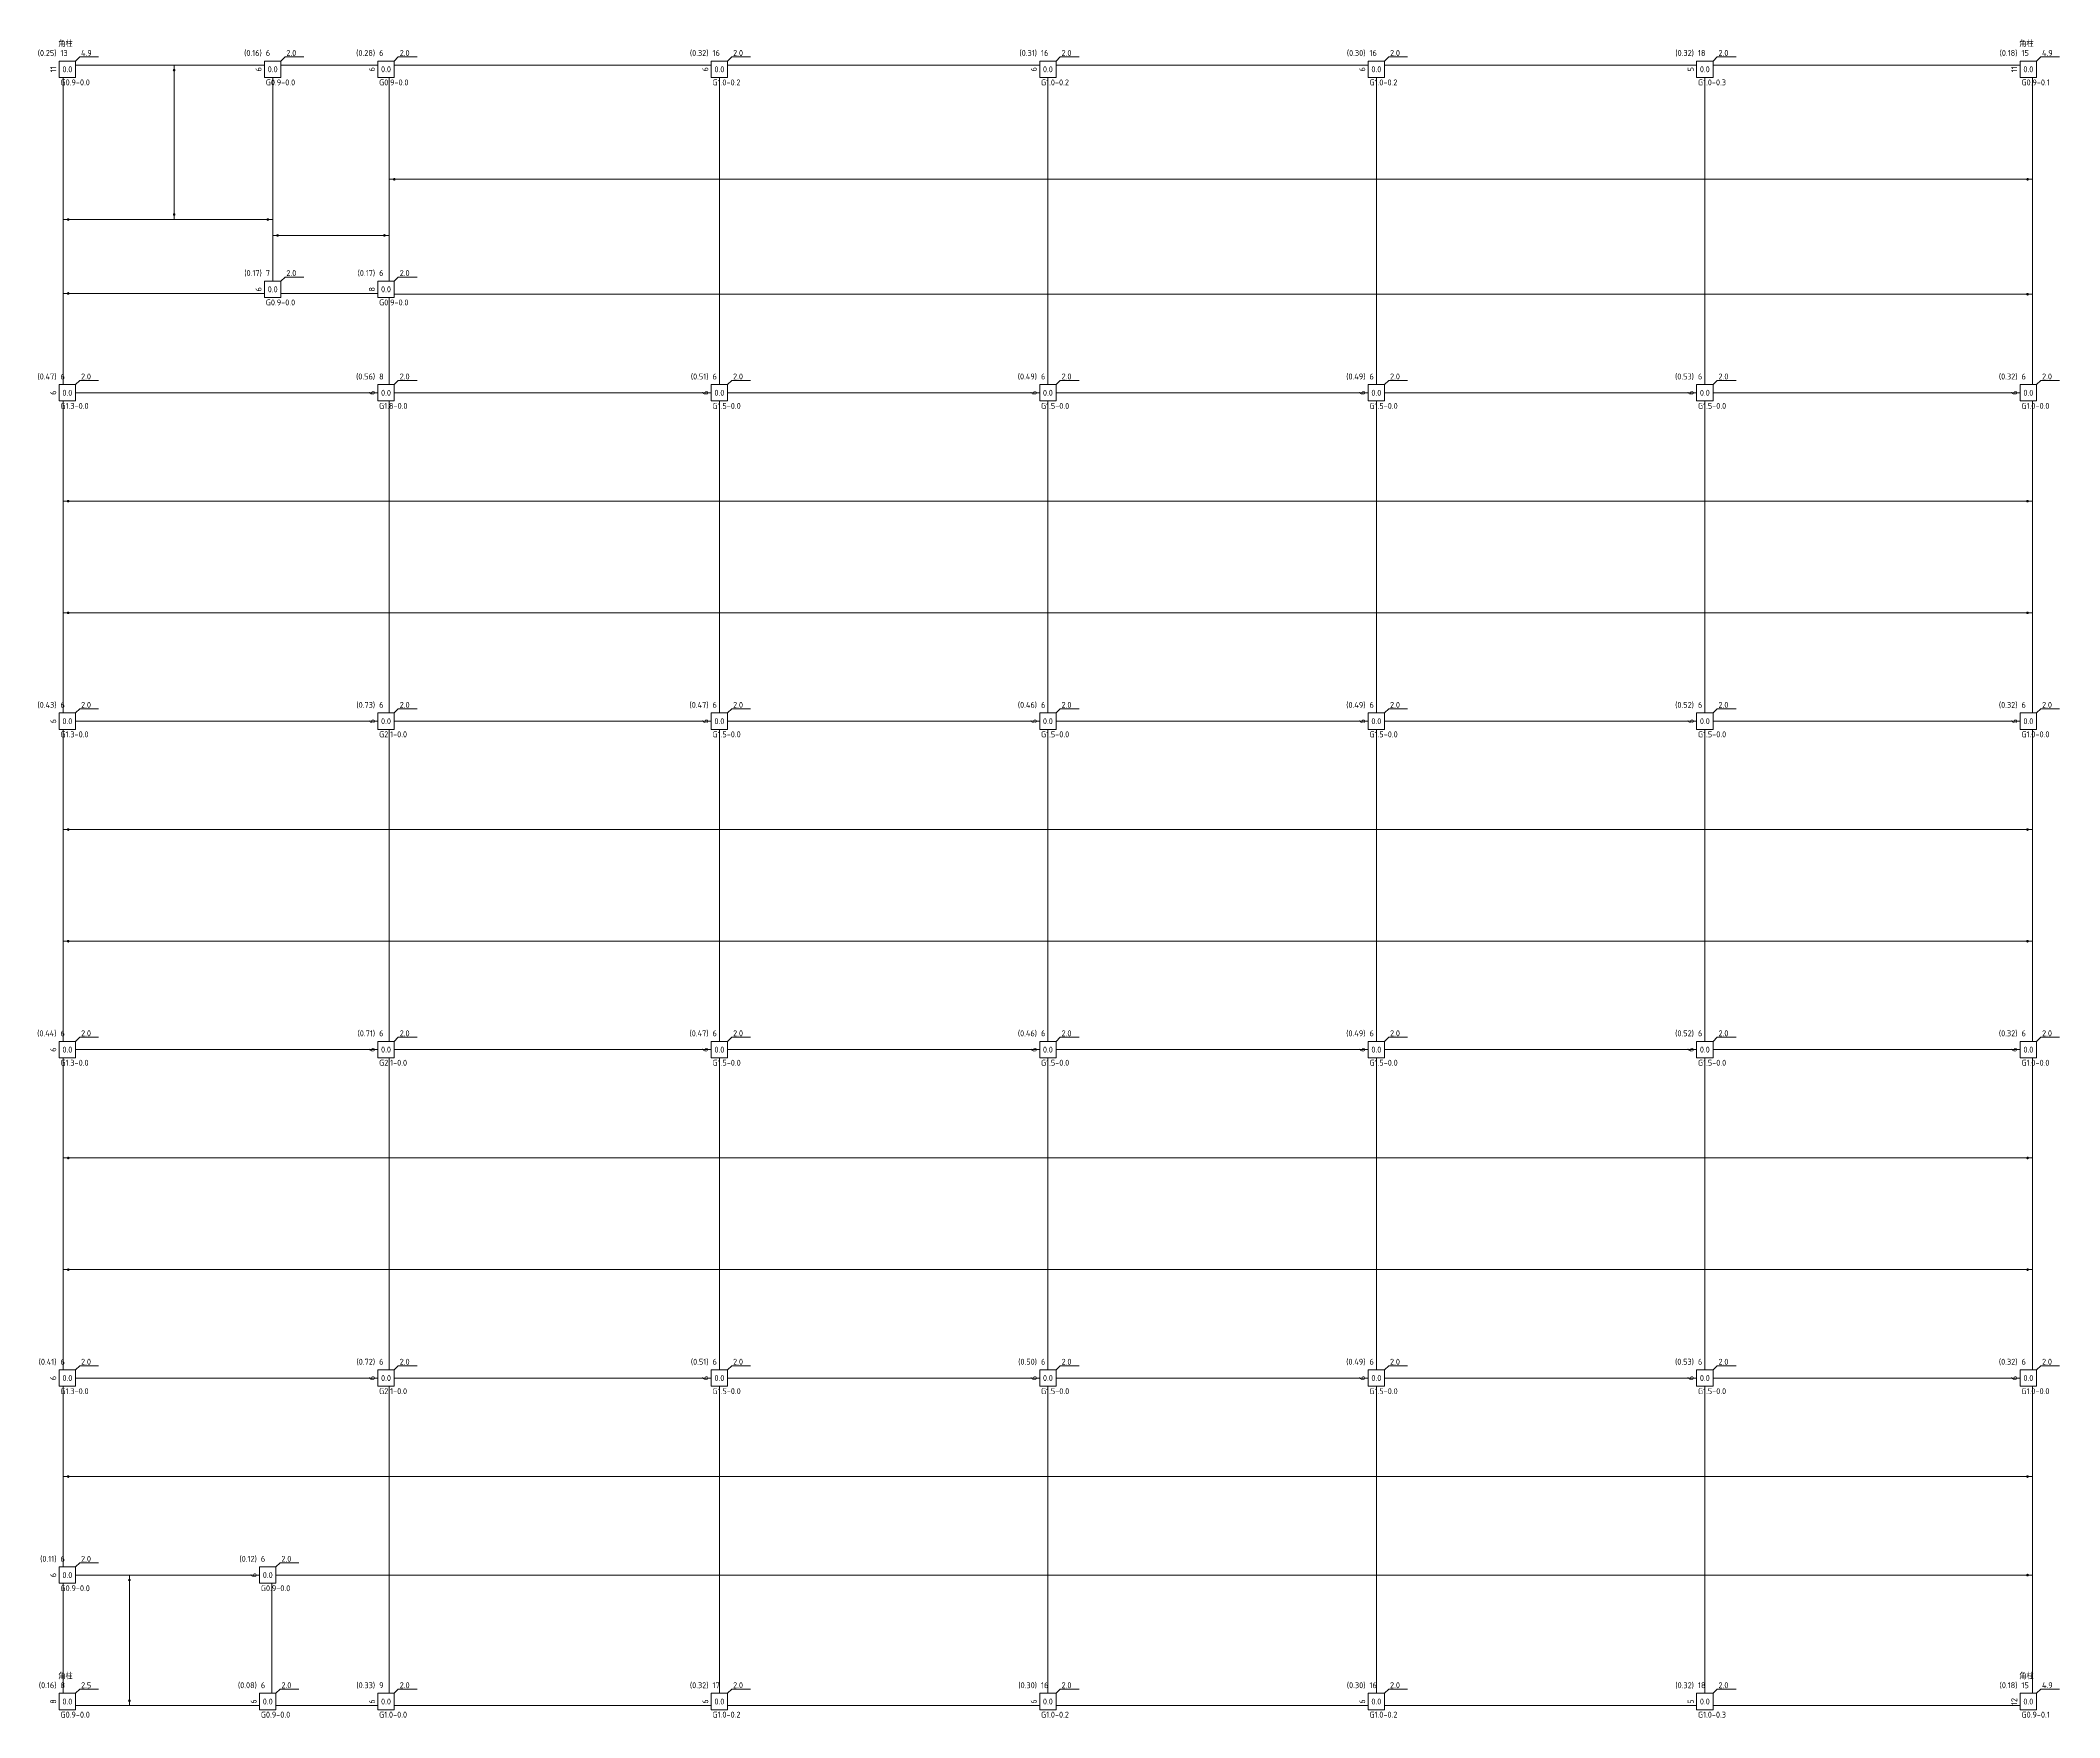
# Model space of a CAD drawing. Extents: x -2331248 to -1198620, y -977263 to -545844.
# Drawn here: x -1689274 to -1627801, y -600012 to -548942 of the extents above; entities that cross this region are included whole.
import ezdxf
from ezdxf.enums import TextEntityAlignment as Align

# ---------------------------------------------------------------- set-up
doc = ezdxf.new("R2010")
doc.units = 0
doc.header["$LTSCALE"] = 1000
doc.header["$MEASUREMENT"] = 0
doc.layers.get('0').update_dxf_attribs({"linetype": 'CONTINUOUS'})
for name, color, linetype, lineweight in [('15100', 4, 'CONTINUOUS', 18), ('15101', 52, 'CONTINUOUS', 18), ('15221', 2, 'CONTINUOUS', 18)]:
    doc.layers.add(name, color=color, linetype=linetype, lineweight=lineweight)
doc.styles.add('PkpmHz', font='Pkpmeng', dxfattribs={"width": 0.7, "bigfont": 'hztxt'})

# ---------------------------------------------------------------- blocks, each defined once
blk = doc.blocks.new('A$C60AA3F40')
at = {"layer": '15100', "ltscale": 1000}
for p, q in [((850, 45615), (850, 49940)), ((1225, 50314), (4225, 50315)), ((4225, 50315), (6975, 50314)), ((7225, 45615), (7225, 49940)), ((7475, 50314), (10425, 50314)), ((10775, 46840), (10774, 49940)), ((10925, 50314), (20575, 50314)), ((20825, 46840), (20825, 49940)), ((21075, 50314), (30575, 50314)), ((30825, 46840), (30825, 49940)), ((31075, 50314), (40575, 50314)), ((40825, 46840), (40825, 49940)), ((41075, 50314), (50575, 50314)), ((50825, 46840), (50825, 49940)), ((51075, 50314), (60425, 50314)), ((60800, 46840), (60799, 49940)), ((10775, 45130), (10775, 46840)), ((20825, 43340), (20825, 46840)), ((30825, 43340), (30825, 46840)), ((40825, 43340), (40825, 46840)), ((50825, 43340), (50825, 46840)), ((60800, 43340), (60800, 46840)), ((850, 43365), (850, 45615)), ((7225, 45130), (7225, 45615)), ((7225, 43740), (7225, 45130)), ((10774, 43740), (10775, 45130)), ((850, 40590), (850, 43365)), ((7475, 43365), (10425, 43365)), ((10774, 40590), (10774, 43240)), ((20825, 40590), (20825, 43340)), ((30825, 40590), (30825, 43340)), ((40825, 40590), (40825, 43340)), ((50825, 40590), (50825, 43340)), ((60799, 40590), (60800, 43340)), ((850, 37040), (850, 40090)), ((1225, 40340), (10425, 40340)), ((10775, 37040), (10774, 40090)), ((10925, 40340), (20575, 40340)), ((20825, 37040), (20825, 40090)), ((21075, 40340), (30575, 40340)), ((30825, 37040), (30825, 40090)), ((31075, 40340), (40575, 40340)), ((40825, 37040), (40825, 40090)), ((41075, 40340), (50575, 40340)), ((50825, 37040), (50825, 40090)), ((51075, 40340), (60425, 40340)), ((60800, 37040), (60799, 40090)), ((850, 33640), (850, 37040)), ((10775, 33640), (10775, 37040)), ((20825, 33640), (20825, 37040)), ((30825, 33640), (30825, 37040)), ((40825, 33640), (40825, 37040)), ((50825, 33640), (50825, 37040)), ((60800, 33640), (60800, 37040)), ((850, 30590), (850, 33640)), ((10774, 30590), (10775, 33640)), ((20825, 30590), (20825, 33640)), ((30825, 30590), (30825, 33640)), ((40825, 30590), (40825, 33640)), ((50825, 30590), (50825, 33640)), ((60799, 30590), (60800, 33640)), ((1225, 30340), (10425, 30340)), ((10925, 30340), (20575, 30340)), ((21075, 30340), (30575, 30340)), ((31075, 30340), (40575, 30340)), ((41075, 30340), (50575, 30340)), ((51075, 30340), (60425, 30340)), ((850, 27040), (850, 30090)), ((10775, 27040), (10774, 30090)), ((20825, 27040), (20825, 30090)), ((30825, 27040), (30825, 30090)), ((40825, 27040), (40825, 30090)), ((50825, 27040), (50825, 30090)), ((60800, 27040), (60799, 30090)), ((850, 23640), (850, 27040)), ((10775, 23640), (10775, 27040)), ((20825, 23640), (20825, 27040)), ((30825, 23640), (30825, 27040)), ((40825, 23640), (40825, 27040)), ((50825, 23640), (50825, 27040)), ((60800, 23640), (60800, 27040)), ((850, 20590), (850, 23640)), ((10774, 20590), (10775, 23640)), ((20825, 20590), (20825, 23640)), ((30825, 20590), (30825, 23640)), ((40825, 20590), (40825, 23640)), ((50825, 20590), (50825, 23640)), ((60799, 20590), (60800, 23640)), ((1225, 20340), (10425, 20340)), ((10925, 20340), (20575, 20340)), ((21075, 20340), (30575, 20340)), ((31075, 20340), (40575, 20340)), ((41075, 20340), (50575, 20340)), ((51075, 20340), (60425, 20340)), ((850, 17040), (850, 20090)), ((10775, 17040), (10774, 20090)), ((20825, 17040), (20825, 20090)), ((30825, 17040), (30825, 20090)), ((40825, 17040), (40825, 20090)), ((50825, 17040), (50825, 20090)), ((60800, 17040), (60799, 20090)), ((850, 13640), (850, 17040)), ((10775, 13640), (10775, 17040)), ((20825, 13640), (20825, 17040)), ((30825, 13640), (30825, 17040)), ((40825, 13640), (40825, 17040)), ((50825, 13640), (50825, 17040)), ((60800, 13640), (60800, 17040)), ((850, 10590), (850, 13640)), ((10774, 10590), (10775, 13640)), ((20825, 10590), (20825, 13640)), ((30825, 10590), (30825, 13640)), ((40825, 10590), (40825, 13640)), ((50825, 10590), (50825, 13640)), ((60799, 10590), (60800, 13640)), ((850, 7340), (850, 10090)), ((1225, 10340), (10425, 10340)), ((10775, 7340), (10774, 10090)), ((10925, 10340), (20575, 10340)), ((20825, 7340), (20825, 10090)), ((21075, 10340), (30575, 10340)), ((30825, 7340), (30825, 10090)), ((31075, 10340), (40575, 10340)), ((40825, 7340), (40825, 10090)), ((41075, 10340), (50575, 10340)), ((50825, 7340), (50825, 10090)), ((51075, 10340), (60425, 10340)), ((60800, 7340), (60799, 10090)), ((850, 4590), (850, 7340)), ((10775, 4340), (10775, 7340)), ((20825, 4340), (20825, 7340)), ((30825, 4340), (30825, 7340)), ((40825, 4340), (40825, 7340)), ((50825, 4340), (50825, 7340)), ((60800, 4340), (60800, 7340)), ((1225, 4340), (2865, 4340)), ((2865, 4340), (6825, 4340)), ((10774, 740), (10775, 4340)), ((20825, 740), (20825, 4340)), ((30825, 740), (30825, 4340)), ((40825, 740), (40825, 4340)), ((50825, 740), (50825, 4340)), ((60799, 740), (60800, 4340)), ((850, 740), (850, 4090)), ((7200, 740), (7200, 4090)), ((1225, 365), (2865, 365)), ((2865, 365), (6825, 365)), ((7325, 365), (10425, 365)), ((10925, 365), (20575, 365)), ((21075, 365), (30575, 365)), ((31075, 365), (40575, 365)), ((41075, 365), (50575, 365)), ((51075, 365), (60425, 365))]:
    blk.add_line(p, q, dxfattribs=at)
at = {"layer": '15100', "color": 4, "ltscale": 1000}
for p, q in [((4225, 45615), (4225, 50315)), ((10775, 46840), (20825, 46840)), ((20825, 46840), (30825, 46840)), ((30825, 46840), (40825, 46840)), ((40825, 46840), (50825, 46840)), ((50825, 46840), (60800, 46840)), ((850, 45615), (4225, 45615)), ((4225, 45615), (7225, 45615)), ((7225, 45130), (10775, 45130)), ((850, 43365), (6975, 43365)), ((10925, 43340), (20825, 43340)), ((20825, 43340), (30825, 43340)), ((30825, 43340), (40825, 43340)), ((40825, 43340), (50825, 43340)), ((50825, 43340), (60800, 43340)), ((850, 37040), (10775, 37040)), ((10775, 37040), (20825, 37040)), ((20825, 37040), (30825, 37040)), ((30825, 37040), (40825, 37040)), ((40825, 37040), (50825, 37040)), ((50825, 37040), (60800, 37040)), ((850, 33640), (10775, 33640)), ((10775, 33640), (20825, 33640)), ((20825, 33640), (30825, 33640)), ((30825, 33640), (40825, 33640)), ((40825, 33640), (50825, 33640)), ((50825, 33640), (60800, 33640)), ((850, 27040), (10775, 27040)), ((10775, 27040), (20825, 27040)), ((20825, 27040), (30825, 27040)), ((30825, 27040), (40825, 27040)), ((40825, 27040), (50825, 27040)), ((50825, 27040), (60800, 27040)), ((850, 23640), (10775, 23640)), ((10775, 23640), (20825, 23640)), ((20825, 23640), (30825, 23640)), ((30825, 23640), (40825, 23640)), ((40825, 23640), (50825, 23640)), ((50825, 23640), (60800, 23640)), ((850, 17040), (10775, 17040)), ((10775, 17040), (20825, 17040)), ((20825, 17040), (30825, 17040)), ((30825, 17040), (40825, 17040)), ((40825, 17040), (50825, 17040)), ((50825, 17040), (60800, 17040)), ((850, 13640), (10775, 13640)), ((10775, 13640), (20825, 13640)), ((20825, 13640), (30825, 13640)), ((30825, 13640), (40825, 13640)), ((40825, 13640), (50825, 13640)), ((50825, 13640), (60800, 13640)), ((850, 7340), (10775, 7340)), ((10775, 7340), (20825, 7340)), ((20825, 7340), (30825, 7340)), ((30825, 7340), (40825, 7340)), ((40825, 7340), (50825, 7340)), ((50825, 7340), (60800, 7340)), ((2865, 365), (2865, 4340)), ((7325, 4340), (10775, 4340)), ((10775, 4340), (20825, 4340)), ((20825, 4340), (30825, 4340)), ((30825, 4340), (40825, 4340)), ((40825, 4340), (50825, 4340)), ((50825, 4340), (60800, 4340))]:
    blk.add_line(p, q, dxfattribs=at)
at = {"layer": '15100', "color": 1, "ltscale": 1000}
for points in [[(4245, 50165, 40, 40, 1), (4205, 50165, 40, 40, 1)], [(10945, 46840, 40, 40, 1), (10905, 46840, 40, 40, 1)], [(60670, 46840, 40, 40, 1), (60630, 46840, 40, 40, 1)], [(1020, 45615, 40, 40, 1), (980, 45615, 40, 40, 1)], [(4245, 45765, 40, 40, 1), (4205, 45765, 40, 40, 1)], [(7095, 45615, 40, 40, 1), (7055, 45615, 40, 40, 1)], [(7395, 45130, 40, 40, 1), (7355, 45130, 40, 40, 1)], [(10645, 45130, 40, 40, 1), (10605, 45130, 40, 40, 1)], [(1020, 43365, 40, 40, 1), (980, 43365, 40, 40, 1)], [(60670, 43340, 40, 40, 1), (60630, 43340, 40, 40, 1)], [(1020, 37040, 40, 40, 1), (980, 37040, 40, 40, 1)], [(60670, 37040, 40, 40, 1), (60630, 37040, 40, 40, 1)], [(1020, 33640, 40, 40, 1), (980, 33640, 40, 40, 1)], [(60670, 33640, 40, 40, 1), (60630, 33640, 40, 40, 1)], [(1020, 27040, 40, 40, 1), (980, 27040, 40, 40, 1)], [(60670, 27040, 40, 40, 1), (60630, 27040, 40, 40, 1)], [(1020, 23640, 40, 40, 1), (980, 23640, 40, 40, 1)], [(60670, 23640, 40, 40, 1), (60630, 23640, 40, 40, 1)], [(1020, 17040, 40, 40, 1), (980, 17040, 40, 40, 1)], [(60670, 17040, 40, 40, 1), (60630, 17040, 40, 40, 1)], [(1020, 13640, 40, 40, 1), (980, 13640, 40, 40, 1)], [(60670, 13640, 40, 40, 1), (60630, 13640, 40, 40, 1)], [(1020, 7340, 40, 40, 1), (980, 7340, 40, 40, 1)], [(60670, 7340, 40, 40, 1), (60630, 7340, 40, 40, 1)], [(60670, 4340, 40, 40, 1), (60630, 4340, 40, 40, 1)], [(2885, 4190, 40, 40, 1), (2845, 4190, 40, 40, 1)], [(2885, 515, 40, 40, 1), (2845, 515, 40, 40, 1)]]:
    blk.add_lwpolyline(points, format="xyseb", close=True, dxfattribs=at)
at = {"layer": '15101', "linetype": 'Continuous'}
for points in [[(725, 49940), (1225, 49940), (1225, 50440), (725, 50440)], [(6975, 49940), (7475, 49940), (7475, 50440), (6975, 50440)], [(10425, 49940), (10925, 49940), (10925, 50440), (10425, 50440)], [(20575, 49940), (21075, 49940), (21075, 50440), (20575, 50440)], [(30575, 49940), (31075, 49940), (31075, 50440), (30575, 50440)], [(40575, 49940), (41075, 49940), (41075, 50440), (40575, 50440)], [(50575, 49940), (51075, 49940), (51075, 50440), (50575, 50440)], [(60424, 49940), (60924, 49940), (60924, 50440), (60424, 50440)], [(6975, 43240), (7475, 43240), (7475, 43740), (6975, 43740)], [(10425, 43240), (10925, 43240), (10925, 43740), (10425, 43740)], [(725, 40090), (1225, 40090), (1225, 40590), (725, 40590)], [(10425, 40090), (10925, 40090), (10925, 40590), (10425, 40590)], [(20575, 40090), (21075, 40090), (21075, 40590), (20575, 40590)], [(30575, 40090), (31075, 40090), (31075, 40590), (30575, 40590)], [(40575, 40090), (41075, 40090), (41075, 40590), (40575, 40590)], [(50575, 40090), (51075, 40090), (51075, 40590), (50575, 40590)], [(60425, 40090), (60925, 40090), (60925, 40590), (60425, 40590)], [(725, 30090), (1225, 30090), (1225, 30590), (725, 30590)], [(10425, 30090), (10925, 30090), (10925, 30590), (10425, 30590)], [(20575, 30090), (21075, 30090), (21075, 30590), (20575, 30590)], [(30575, 30090), (31075, 30090), (31075, 30590), (30575, 30590)], [(40575, 30090), (41075, 30090), (41075, 30590), (40575, 30590)], [(50575, 30090), (51075, 30090), (51075, 30590), (50575, 30590)], [(60425, 30090), (60925, 30090), (60925, 30590), (60425, 30590)], [(725, 20090), (1225, 20090), (1225, 20590), (725, 20590)], [(10425, 20090), (10925, 20090), (10925, 20590), (10425, 20590)], [(20575, 20090), (21075, 20090), (21075, 20590), (20575, 20590)], [(30575, 20090), (31075, 20090), (31075, 20590), (30575, 20590)], [(40575, 20090), (41075, 20090), (41075, 20590), (40575, 20590)], [(50575, 20090), (51075, 20090), (51075, 20590), (50575, 20590)], [(60425, 20090), (60925, 20090), (60925, 20590), (60425, 20590)], [(725, 10090), (1225, 10090), (1225, 10590), (725, 10590)], [(10425, 10090), (10925, 10090), (10925, 10590), (10425, 10590)], [(20575, 10090), (21075, 10090), (21075, 10590), (20575, 10590)], [(30575, 10090), (31075, 10090), (31075, 10590), (30575, 10590)], [(40575, 10090), (41075, 10090), (41075, 10590), (40575, 10590)], [(50575, 10090), (51075, 10090), (51075, 10590), (50575, 10590)], [(60425, 10090), (60925, 10090), (60925, 10590), (60425, 10590)], [(725, 4090), (1225, 4090), (1225, 4590), (725, 4590)], [(6825, 4090), (7325, 4090), (7325, 4590), (6825, 4590)], [(725, 240), (1225, 240), (1225, 740), (725, 740)], [(6825, 240), (7325, 240), (7325, 740), (6825, 740)], [(10425, 240), (10925, 240), (10925, 740), (10425, 740)], [(20575, 240), (21075, 240), (21075, 740), (20575, 740)], [(30575, 240), (31075, 240), (31075, 740), (30575, 740)], [(40575, 240), (41075, 240), (41075, 740), (40575, 740)], [(50575, 240), (51075, 240), (51075, 740), (50575, 740)], [(60424, 240), (60924, 240), (60924, 740), (60424, 740)]]:
    blk.add_lwpolyline(points, close=True, dxfattribs=at)
at = {"layer": '15221', "ltscale": 1000}
for p, q in [((1225, 50440), (1350, 50565)), ((1926, 50565), (1350, 50565)), ((7475, 50440), (7600, 50565)), ((8176, 50565), (7600, 50565)), ((10925, 50440), (11050, 50565)), ((11626, 50565), (11050, 50565)), ((21075, 50440), (21200, 50565)), ((21776, 50565), (21200, 50565)), ((31075, 50440), (31200, 50565)), ((31776, 50565), (31200, 50565)), ((41075, 50440), (41200, 50565)), ((41776, 50565), (41200, 50565)), ((51075, 50440), (51200, 50565)), ((51776, 50565), (51200, 50565)), ((60924, 50440), (61049, 50565)), ((61625, 50565), (61049, 50565)), ((7475, 43740), (7600, 43865)), ((8176, 43865), (7600, 43865)), ((10925, 43740), (11050, 43865)), ((11626, 43865), (11050, 43865)), ((1225, 40590), (1350, 40715)), ((1926, 40715), (1350, 40715)), ((10925, 40590), (11050, 40715)), ((11626, 40715), (11050, 40715)), ((21075, 40590), (21200, 40715)), ((21776, 40715), (21200, 40715)), ((31075, 40590), (31200, 40715)), ((31776, 40715), (31200, 40715)), ((41075, 40590), (41200, 40715)), ((41776, 40715), (41200, 40715)), ((51075, 40590), (51200, 40715)), ((51776, 40715), (51200, 40715)), ((60925, 40590), (61050, 40715)), ((61626, 40715), (61050, 40715)), ((1225, 30590), (1350, 30715)), ((1926, 30715), (1350, 30715)), ((10925, 30590), (11050, 30715)), ((11626, 30715), (11050, 30715)), ((21075, 30590), (21200, 30715)), ((21776, 30715), (21200, 30715)), ((31075, 30590), (31200, 30715)), ((31776, 30715), (31200, 30715)), ((41075, 30590), (41200, 30715)), ((41776, 30715), (41200, 30715)), ((51075, 30590), (51200, 30715)), ((51776, 30715), (51200, 30715)), ((60925, 30590), (61050, 30715)), ((61626, 30715), (61050, 30715)), ((1225, 20590), (1350, 20715)), ((1926, 20715), (1350, 20715)), ((10925, 20590), (11050, 20715)), ((11626, 20715), (11050, 20715)), ((21075, 20590), (21200, 20715)), ((21776, 20715), (21200, 20715)), ((31075, 20590), (31200, 20715)), ((31776, 20715), (31200, 20715)), ((41075, 20590), (41200, 20715)), ((41776, 20715), (41200, 20715)), ((51075, 20590), (51200, 20715)), ((51776, 20715), (51200, 20715)), ((60925, 20590), (61050, 20715)), ((61626, 20715), (61050, 20715)), ((1225, 10590), (1350, 10715)), ((1926, 10715), (1350, 10715)), ((10925, 10590), (11050, 10715)), ((11626, 10715), (11050, 10715)), ((21075, 10590), (21200, 10715)), ((21776, 10715), (21200, 10715)), ((31075, 10590), (31200, 10715)), ((31776, 10715), (31200, 10715)), ((41075, 10590), (41200, 10715)), ((41776, 10715), (41200, 10715)), ((51075, 10590), (51200, 10715)), ((51776, 10715), (51200, 10715)), ((60925, 10590), (61050, 10715)), ((61626, 10715), (61050, 10715)), ((1225, 4590), (1350, 4715)), ((1926, 4715), (1350, 4715)), ((7325, 4590), (7450, 4715)), ((8026, 4715), (7450, 4715)), ((1225, 740), (1350, 865)), ((1926, 865), (1350, 865)), ((7325, 740), (7450, 865)), ((8026, 865), (7450, 865)), ((10925, 740), (11050, 865)), ((11626, 865), (11050, 865)), ((21075, 740), (21200, 865)), ((21776, 865), (21200, 865)), ((31075, 740), (31200, 865)), ((31776, 865), (31200, 865)), ((41075, 740), (41200, 865)), ((41776, 865), (41200, 865)), ((51075, 740), (51200, 865)), ((51776, 865), (51200, 865)), ((60924, 740), (61049, 865)), ((61625, 865), (61049, 865))]:
    blk.add_line(p, q, dxfattribs=at)
at = {"layer": '15221', "style": 'PkpmHz', "width": 0.91}
for s, p in [('角柱 ', (975, 50961)), ('角柱 ', (60674, 50961)), ('0.0', (975, 50190)), ('0.0', (7225, 50190)), ('0.0', (10675, 50190)), ('0.0', (20825, 50190)), ('0.0', (30825, 50190)), ('0.0', (40825, 50190)), ('0.0', (50825, 50190)), ('0.0', (60674, 50190)), ('0.0', (7225, 43490)), ('0.0', (10675, 43490)), ('0.0', (975, 40340)), ('0.0', (10675, 40340)), ('0.0', (20825, 40340)), ('0.0', (30825, 40340)), ('0.0', (40825, 40340)), ('0.0', (50825, 40340)), ('0.0', (60675, 40340)), ('0.0', (975, 30340)), ('0.0', (10675, 30340)), ('0.0', (20825, 30340)), ('0.0', (30825, 30340)), ('0.0', (40825, 30340)), ('0.0', (50825, 30340)), ('0.0', (60675, 30340)), ('0.0', (975, 20340)), ('0.0', (10675, 20340)), ('0.0', (20825, 20340)), ('0.0', (30825, 20340)), ('0.0', (40825, 20340)), ('0.0', (50825, 20340)), ('0.0', (60675, 20340)), ('0.0', (975, 10340)), ('0.0', (10675, 10340)), ('0.0', (20825, 10340)), ('0.0', (30825, 10340)), ('0.0', (40825, 10340)), ('0.0', (50825, 10340)), ('0.0', (60675, 10340)), ('0.0', (975, 4340)), ('0.0', (7075, 4340)), ('角柱 ', (975, 1261)), ('角柱 ', (60674, 1261)), ('0.0', (975, 490)), ('0.0', (7075, 490)), ('0.0', (10675, 490)), ('0.0', (20825, 490)), ('0.0', (30825, 490)), ('0.0', (40825, 490)), ('0.0', (50825, 490)), ('0.0', (60674, 490))]:
    blk.add_text(s, height=180, dxfattribs=at).set_placement(p, align=Align.MIDDLE_CENTER)
for s, p in [('(0.25)', (643, 50596)), ('(0.16)', (6893, 50596)), ('(0.28)', (10343, 50596)), ('(0.32)', (20493, 50596)), ('(0.31)', (30493, 50596)), ('(0.30)', (40493, 50596)), ('(0.32)', (50493, 50596)), ('(0.18)', (60342, 50596)), ('(0.17)', (6893, 43896)), ('(0.17)', (10343, 43896)), ('(0.47)', (643, 40746)), ('(0.56)', (10343, 40746)), ('(0.51)', (20493, 40746)), ('(0.49)', (30493, 40746)), ('(0.49)', (40493, 40746)), ('(0.53)', (50493, 40746)), ('(0.32)', (60343, 40746)), ('(0.43)', (643, 30746)), ('(0.73)', (10343, 30746)), ('(0.47)', (20493, 30746)), ('(0.46)', (30493, 30746)), ('(0.49)', (40493, 30746)), ('(0.52)', (50493, 30746)), ('(0.32)', (60343, 30746)), ('(0.44)', (643, 20746)), ('(0.71)', (10343, 20746)), ('(0.47)', (20493, 20746)), ('(0.46)', (30493, 20746)), ('(0.49)', (40493, 20746)), ('(0.52)', (50493, 20746)), ('(0.32)', (60343, 20746)), ('(0.41)', (643, 10746)), ('(0.72)', (10343, 10746)), ('(0.51)', (20493, 10746)), ('(0.50)', (30493, 10746)), ('(0.49)', (40493, 10746)), ('(0.53)', (50493, 10746)), ('(0.32)', (60343, 10746)), ('(0.11)', (643, 4746)), ('(0.12)', (6743, 4746)), ('(0.16)', (643, 896)), ('(0.08)', (6743, 896)), ('(0.33)', (10343, 896)), ('(0.32)', (20493, 896)), ('(0.30)', (30493, 896)), ('(0.30)', (40493, 896)), ('(0.32)', (50493, 896)), ('(0.18)', (60342, 896))]:
    blk.add_text(s, height=180, dxfattribs=at).set_placement(p, align=Align.RIGHT)
for s, p in [('13', (766, 50596)), ('4.9', (1391, 50596)), ('6', (7016, 50596)), ('2.0', (7641, 50596)), ('6', (10466, 50596)), ('2.0', (11091, 50596)), ('16', (20616, 50596)), ('2.0', (21241, 50596)), ('16', (30616, 50596)), ('2.0', (31241, 50596)), ('16', (40616, 50596)), ('2.0', (41241, 50596)), ('18', (50616, 50596)), ('2.0', (51241, 50596)), ('15', (60465, 50596)), ('4.9', (61090, 50596)), ('7', (7016, 43896)), ('2.0', (7641, 43896)), ('6', (10466, 43896)), ('2.0', (11091, 43896)), ('6', (766, 40746)), ('2.0', (1391, 40746)), ('8', (10466, 40746)), ('2.0', (11091, 40746)), ('6', (20616, 40746)), ('2.0', (21241, 40746)), ('6', (30616, 40746)), ('2.0', (31241, 40746)), ('6', (40616, 40746)), ('2.0', (41241, 40746)), ('6', (50616, 40746)), ('2.0', (51241, 40746)), ('6', (60466, 40746)), ('2.0', (61091, 40746)), ('6', (766, 30746)), ('2.0', (1391, 30746)), ('6', (10466, 30746)), ('2.0', (11091, 30746)), ('6', (20616, 30746)), ('2.0', (21241, 30746)), ('6', (30616, 30746)), ('2.0', (31241, 30746)), ('6', (40616, 30746)), ('2.0', (41241, 30746)), ('6', (50616, 30746)), ('2.0', (51241, 30746)), ('6', (60466, 30746)), ('2.0', (61091, 30746)), ('6', (766, 20746)), ('2.0', (1391, 20746)), ('6', (10466, 20746)), ('2.0', (11091, 20746)), ('6', (20616, 20746)), ('2.0', (21241, 20746)), ('6', (30616, 20746)), ('2.0', (31241, 20746)), ('6', (40616, 20746)), ('2.0', (41241, 20746)), ('6', (50616, 20746)), ('2.0', (51241, 20746)), ('6', (60466, 20746)), ('2.0', (61091, 20746)), ('6', (766, 10746)), ('2.0', (1391, 10746)), ('6', (10466, 10746)), ('2.0', (11091, 10746)), ('6', (20616, 10746)), ('2.0', (21241, 10746)), ('6', (30616, 10746)), ('2.0', (31241, 10746)), ('6', (40616, 10746)), ('2.0', (41241, 10746)), ('6', (50616, 10746)), ('2.0', (51241, 10746)), ('6', (60466, 10746)), ('2.0', (61091, 10746)), ('6', (766, 4746)), ('2.0', (1391, 4746)), ('6', (6866, 4746)), ('2.0', (7491, 4746)), ('8', (766, 896)), ('2.5', (1391, 896)), ('6', (6866, 896)), ('2.0', (7491, 896)), ('9', (10466, 896)), ('2.0', (11091, 896)), ('17', (20616, 896)), ('2.0', (21241, 896)), ('16', (30616, 896)), ('2.0', (31241, 896)), ('16', (40616, 896)), ('2.0', (41241, 896)), ('18', (50616, 896)), ('2.0', (51241, 896)), ('15', (60465, 896)), ('4.9', (61090, 896))]:
    blk.add_text(s, height=180, dxfattribs=at).set_placement(p)
for s, p in [('11', (545, 50190)), ('6', (6795, 50190)), ('6', (10245, 50190)), ('6', (20395, 50190)), ('6', (30395, 50190)), ('6', (40395, 50190)), ('5', (50395, 50190)), ('11', (60244, 50190)), ('6', (6795, 43490)), ('8', (10245, 43490)), ('6', (545, 40340)), ('6', (10245, 40340)), ('6', (20395, 40340)), ('6', (30395, 40340)), ('6', (40395, 40340)), ('6', (50395, 40340)), ('6', (60245, 40340)), ('6', (545, 30340)), ('6', (10245, 30340)), ('6', (20395, 30340)), ('6', (30395, 30340)), ('6', (40395, 30340)), ('6', (50395, 30340)), ('6', (60245, 30340)), ('6', (545, 20340)), ('6', (10245, 20340)), ('6', (20395, 20340)), ('6', (30395, 20340)), ('6', (40395, 20340)), ('6', (50395, 20340)), ('6', (60245, 20340)), ('6', (545, 10340)), ('6', (10245, 10340)), ('6', (20395, 10340)), ('6', (30395, 10340)), ('6', (40395, 10340)), ('6', (50395, 10340)), ('6', (60245, 10340)), ('6', (545, 4340)), ('6', (6645, 4340)), ('8', (545, 490)), ('6', (6645, 490)), ('6', (10245, 490)), ('6', (20395, 490)), ('6', (30395, 490)), ('6', (40395, 490)), ('5', (50395, 490)), ('12', (60244, 490))]:
    blk.add_text(s, height=180, rotation=90, dxfattribs=at).set_placement(p, align=Align.MIDDLE_CENTER)
for s, p in [('G0.9-0.0', (766, 49790)), ('G0.9-0.0', (7016, 49790)), ('G0.9-0.0', (10466, 49790)), ('G1.0-0.2', (20616, 49790)), ('G1.0-0.2', (30616, 49790)), ('G1.0-0.2', (40616, 49790)), ('G1.0-0.3', (50616, 49790)), ('G0.9-0.1', (60465, 49790)), ('G0.9-0.0', (7016, 43090)), ('G0.9-0.0', (10466, 43090)), ('G1.3-0.0', (766, 39940)), ('G1.8-0.0', (10466, 39940)), ('G1.5-0.0', (20616, 39940)), ('G1.5-0.0', (30616, 39940)), ('G1.5-0.0', (40616, 39940)), ('G1.5-0.0', (50616, 39940)), ('G1.0-0.0', (60466, 39940)), ('G1.3-0.0', (766, 29940)), ('G2.1-0.0', (10466, 29940)), ('G1.5-0.0', (20616, 29940)), ('G1.5-0.0', (30616, 29940)), ('G1.5-0.0', (40616, 29940)), ('G1.5-0.0', (50616, 29940)), ('G1.0-0.0', (60466, 29940)), ('G1.3-0.0', (766, 19940)), ('G2.1-0.0', (10466, 19940)), ('G1.5-0.0', (20616, 19940)), ('G1.5-0.0', (30616, 19940)), ('G1.5-0.0', (40616, 19940)), ('G1.5-0.0', (50616, 19940)), ('G1.0-0.0', (60466, 19940)), ('G1.3-0.0', (766, 9940)), ('G2.1-0.0', (10466, 9940)), ('G1.5-0.0', (20616, 9940)), ('G1.5-0.0', (30616, 9940)), ('G1.5-0.0', (40616, 9940)), ('G1.5-0.0', (50616, 9940)), ('G1.0-0.0', (60466, 9940)), ('G0.9-0.0', (766, 3940)), ('G0.9-0.0', (6866, 3940)), ('G0.9-0.0', (766, 90)), ('G0.9-0.0', (6866, 90)), ('G1.0-0.0', (10466, 90)), ('G1.0-0.2', (20616, 90)), ('G1.0-0.2', (30616, 90)), ('G1.0-0.2', (40616, 90)), ('G1.0-0.3', (50616, 90)), ('G0.9-0.1', (60465, 90))]:
    blk.add_text(s, height=180, dxfattribs=at).set_placement(p, align=Align.MIDDLE_LEFT)

msp = doc.modelspace()

# ---------------------------------------------------------------- block references
msp.add_blockref('A$C60AA3F40', (-1689427, -600012))

doc.saveas('drawing.dxf')
